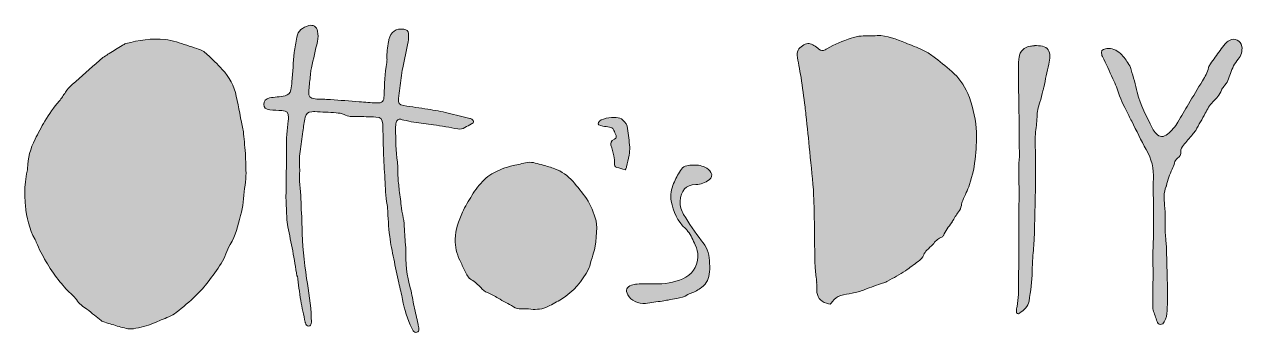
# Model space of a CAD drawing. Header units: inches. Extents: x -0.378 to 0.446, y -0.017 to 0.191.
import ezdxf

# ---------------------------------------------------------------- set-up
doc = ezdxf.new("R2010")
doc.units = ezdxf.units.IN
doc.header["$MEASUREMENT"] = 0
doc.layers.add('Layer 1', color=7, linetype='Continuous')

# ---------------------------------------------------------------- blocks, each defined once
blk = doc.blocks.new('block 2')
at = {"layer": 'Layer 1'}
h = blk.add_hatch(color=7, dxfattribs=at)
h.dxf.hatch_style = 2
edge = h.paths.add_edge_path()
edge.add_spline(control_points=[(-0.12352, 0.12702), (-0.12287, 0.12692), (-0.12224, 0.12664), (-0.12159, 0.1265), (-0.11932, 0.12603), (-0.11706, 0.12548), (-0.11477, 0.12514), (-0.11032, 0.12449), (-0.10585, 0.12405), (-0.10141, 0.12336), (-0.09589, 0.12251), (-0.0904, 0.1215), (-0.0849, 0.12056), (-0.0832, 0.12026), (-0.08162, 0.12046), (-0.08012, 0.12144), (-0.07873, 0.12235), (-0.07725, 0.12312), (-0.0758, 0.12393), (-0.07499, 0.12437), (-0.07393, 0.12481), (-0.07426, 0.12588), (-0.07446, 0.12652), (-0.07538, 0.12694), (-0.07601, 0.12742), (-0.07619, 0.12756), (-0.07648, 0.12756), (-0.07672, 0.12762), (-0.08165, 0.12884), (-0.08655, 0.13017), (-0.09151, 0.13126), (-0.09605, 0.13227), (-0.10064, 0.13312), (-0.10524, 0.13389), (-0.11066, 0.13479), (-0.11612, 0.13546), (-0.12154, 0.13637), (-0.12472, 0.1369), (-0.12543, 0.13798), (-0.12509, 0.14121), (-0.12484, 0.14353), (-0.12449, 0.14583), (-0.12417, 0.14815), (-0.12354, 0.15276), (-0.12305, 0.15741), (-0.12221, 0.16199), (-0.12112, 0.16789), (-0.11967, 0.17371), (-0.11854, 0.1796), (-0.11819, 0.18137), (-0.11817, 0.18325), (-0.11835, 0.18505), (-0.11854, 0.18699), (-0.11953, 0.18775), (-0.12147, 0.18805), (-0.12658, 0.18885), (-0.13047, 0.1862), (-0.13158, 0.18113), (-0.13169, 0.18065), (-0.13179, 0.18016), (-0.13185, 0.17966), (-0.13234, 0.17579), (-0.13329, 0.17196), (-0.13288, 0.168), (-0.1328, 0.16719), (-0.13295, 0.16634), (-0.13308, 0.16552), (-0.13424, 0.1581), (-0.13472, 0.15063), (-0.13484, 0.14314), (-0.1349, 0.13926), (-0.13614, 0.13792), (-0.13994, 0.13812), (-0.14385, 0.13832), (-0.14775, 0.13868), (-0.15166, 0.13897), (-0.15813, 0.13945), (-0.16461, 0.13996), (-0.17109, 0.14038), (-0.17458, 0.14061), (-0.17808, 0.14061), (-0.18157, 0.14085), (-0.18503, 0.14109), (-0.18607, 0.1424), (-0.18585, 0.14589), (-0.18581, 0.14664), (-0.18566, 0.14738), (-0.18559, 0.14812), (-0.18525, 0.15152), (-0.18495, 0.15492), (-0.18459, 0.15832), (-0.18446, 0.15956), (-0.18427, 0.1608), (-0.184, 0.16201), (-0.18267, 0.16794), (-0.18129, 0.17387), (-0.17994, 0.17979), (-0.17941, 0.1821), (-0.17934, 0.18442), (-0.17986, 0.18674), (-0.18052, 0.1897), (-0.18298, 0.19136), (-0.18584, 0.19047), (-0.18982, 0.18924), (-0.19317, 0.18719), (-0.19395, 0.18258), (-0.19453, 0.17914), (-0.19534, 0.17571), (-0.19567, 0.17224), (-0.19631, 0.16561), (-0.19665, 0.15896), (-0.19719, 0.15232), (-0.19733, 0.1505), (-0.19768, 0.14869), (-0.19803, 0.1469), (-0.19843, 0.14482), (-0.19972, 0.14347), (-0.20181, 0.14304), (-0.20359, 0.14267), (-0.20541, 0.14241), (-0.20722, 0.14216), (-0.20895, 0.14192), (-0.21071, 0.14187), (-0.21242, 0.14154), (-0.21488, 0.14108), (-0.21633, 0.13927), (-0.21626, 0.13702), (-0.21619, 0.1349), (-0.21502, 0.13376), (-0.21223, 0.13348), (-0.2095, 0.1332), (-0.20675, 0.13315), (-0.204, 0.13297), (-0.20064, 0.13275), (-0.19955, 0.13158), (-0.19958, 0.12827), (-0.19959, 0.12752), (-0.19959, 0.12676), (-0.19971, 0.12603), (-0.20067, 0.11993), (-0.20096, 0.1138), (-0.20093, 0.10762), (-0.20087, 0.09647), (-0.20115, 0.08531), (-0.20127, 0.07415), (-0.20129, 0.07307), (-0.20118, 0.07199), (-0.20113, 0.07091), (-0.20098, 0.06742), (-0.20088, 0.06393), (-0.20067, 0.06044), (-0.20054, 0.05838), (-0.20039, 0.05629), (-0.2, 0.05426), (-0.19895, 0.04879), (-0.19766, 0.04336), (-0.19665, 0.03788), (-0.19561, 0.03223), (-0.19478, 0.02654), (-0.19386, 0.02087), (-0.19375, 0.02088), (-0.19364, 0.0209), (-0.19353, 0.02091), (-0.19279, 0.01538), (-0.1922, 0.00983), (-0.19128, 0.00433), (-0.19045, -0.00058), (-0.18926, -0.00544), (-0.18823, -0.01032), (-0.18819, -0.01048), (-0.18815, -0.01064), (-0.1881, -0.0108), (-0.18771, -0.01192), (-0.18734, -0.0131), (-0.18585, -0.0131), (-0.18478, -0.01311), (-0.18417, -0.01211), (-0.18407, -0.01022), (-0.18402, -0.0094), (-0.1841, -0.00856), (-0.18412, -0.00773), (-0.18438, 0.00136), (-0.1859, 0.01033), (-0.18727, 0.01928), (-0.18902, 0.03075), (-0.19013, 0.04225), (-0.19034, 0.05384), (-0.19046, 0.06025), (-0.19103, 0.06665), (-0.1911, 0.07306), (-0.19118, 0.07953), (-0.19283, 0.08594), (-0.19189, 0.09245), (-0.19186, 0.09261), (-0.1919, 0.09278), (-0.19191, 0.09294), (-0.19214, 0.09702), (-0.19226, 0.10109), (-0.19165, 0.10516), (-0.19098, 0.10968), (-0.1905, 0.11424), (-0.18985, 0.11877), (-0.18939, 0.12199), (-0.18886, 0.1252), (-0.18821, 0.12838), (-0.18765, 0.13106), (-0.18645, 0.13198), (-0.18371, 0.1322), (-0.18304, 0.13225), (-0.18237, 0.13226), (-0.18171, 0.13222), (-0.17688, 0.13198), (-0.17205, 0.1318), (-0.16724, 0.13143), (-0.16543, 0.13129), (-0.16346, 0.13109), (-0.16191, 0.13026), (-0.15917, 0.12878), (-0.15635, 0.12883), (-0.15342, 0.12885), (-0.1491, 0.12887), (-0.14476, 0.12883), (-0.14044, 0.12859), (-0.13704, 0.12841), (-0.13583, 0.12697), (-0.13575, 0.12369), (-0.13559, 0.11746), (-0.13543, 0.11123), (-0.13526, 0.10499), (-0.13508, 0.09884), (-0.13476, 0.0927), (-0.13428, 0.08656), (-0.13383, 0.08075), (-0.13397, 0.0749), (-0.13276, 0.06916), (-0.13261, 0.06843), (-0.13266, 0.06767), (-0.1326, 0.06692), (-0.13211, 0.06052), (-0.13182, 0.05411), (-0.13106, 0.04775), (-0.13045, 0.04263), (-0.1293, 0.03758), (-0.12831, 0.03251), (-0.12725, 0.02712), (-0.12613, 0.02174), (-0.12497, 0.01637), (-0.12414, 0.01254), (-0.12295, 0.00878), (-0.12234, 0.00493), (-0.12127, -0.0019), (-0.11888, -0.00827), (-0.11611, -0.01453), (-0.11584, -0.01513), (-0.11549, -0.01571), (-0.11509, -0.01624), (-0.11451, -0.01704), (-0.1137, -0.01747), (-0.1127, -0.01719), (-0.11166, -0.0169), (-0.11127, -0.01603), (-0.11133, -0.01506), (-0.11141, -0.01391), (-0.11161, -0.01275), (-0.11186, -0.01162), (-0.11274, -0.00764), (-0.1137, -0.00368), (-0.11455, 0.00031), (-0.1154, 0.0043), (-0.11593, 0.00837), (-0.117, 0.01229), (-0.11939, 0.02104), (-0.12062, 0.02989), (-0.12012, 0.03897), (-0.12007, 0.04004), (-0.12024, 0.04113), (-0.12033, 0.0422), (-0.12052, 0.04444), (-0.12078, 0.04668), (-0.12092, 0.04892), (-0.12124, 0.05398), (-0.12119, 0.05908), (-0.12269, 0.06402), (-0.12298, 0.06496), (-0.12293, 0.066), (-0.12305, 0.06699), (-0.12355, 0.07095), (-0.12409, 0.07491), (-0.12454, 0.07888), (-0.12492, 0.08218), (-0.1253, 0.08549), (-0.12551, 0.08881), (-0.12572, 0.09188), (-0.12541, 0.09501), (-0.12586, 0.09804), (-0.12699, 0.10565), (-0.12701, 0.11331), (-0.12706, 0.12097), (-0.12707, 0.12229), (-0.12695, 0.12364), (-0.12666, 0.12493), (-0.12629, 0.12662), (-0.12522, 0.12726), (-0.12352, 0.12702)], knot_values=[0, 0, 0, 0, 1, 1, 1, 2, 2, 2, 3, 3, 3, 4, 4, 4, 5, 5, 5, 6, 6, 6, 7, 7, 7, 8, 8, 8, 9, 9, 9, 10, 10, 10, 11, 11, 11, 12, 12, 12, 13, 13, 13, 14, 14, 14, 15, 15, 15, 16, 16, 16, 17, 17, 17, 18, 18, 18, 19, 19, 19, 20, 20, 20, 21, 21, 21, 22, 22, 22, 23, 23, 23, 24, 24, 24, 25, 25, 25, 26, 26, 26, 27, 27, 27, 28, 28, 28, 29, 29, 29, 30, 30, 30, 31, 31, 31, 32, 32, 32, 33, 33, 33, 34, 34, 34, 35, 35, 35, 36, 36, 36, 37, 37, 37, 38, 38, 38, 39, 39, 39, 40, 40, 40, 41, 41, 41, 42, 42, 42, 43, 43, 43, 44, 44, 44, 45, 45, 45, 46, 46, 46, 47, 47, 47, 48, 48, 48, 49, 49, 49, 50, 50, 50, 51, 51, 51, 52, 52, 52, 53, 53, 53, 54, 54, 54, 55, 55, 55, 56, 56, 56, 57, 57, 57, 58, 58, 58, 59, 59, 59, 60, 60, 60, 61, 61, 61, 62, 62, 62, 63, 63, 63, 64, 64, 64, 65, 65, 65, 66, 66, 66, 67, 67, 67, 68, 68, 68, 69, 69, 69, 70, 70, 70, 71, 71, 71, 72, 72, 72, 73, 73, 73, 74, 74, 74, 75, 75, 75, 76, 76, 76, 77, 77, 77, 78, 78, 78, 79, 79, 79, 80, 80, 80, 81, 81, 81, 82, 82, 82, 83, 83, 83, 84, 84, 84, 85, 85, 85, 86, 86, 86, 87, 87, 87, 88, 88, 88, 89, 89, 89, 90, 90, 90, 91, 91, 91, 92, 92, 92, 93, 93, 93, 94, 94, 94, 95, 95, 95, 96, 96, 96, 97, 97, 97, 98, 98, 98, 99, 99, 99, 100, 100, 100, 101, 101, 101, 101], degree=3, periodic=1)
h = blk.add_hatch(color=7, dxfattribs=at)
h.dxf.hatch_style = 2
edge = h.paths.add_edge_path()
edge.add_spline(control_points=[(-0.23008, 0.11854), (-0.23185, 0.12744), (-0.23329, 0.13505), (-0.23488, 0.14264), (-0.23631, 0.14955), (-0.23958, 0.15563), (-0.24436, 0.16088), (-0.24757, 0.1644), (-0.25111, 0.16766), (-0.25453, 0.171), (-0.25648, 0.1729), (-0.25884, 0.17414), (-0.26149, 0.17497), (-0.26613, 0.17641), (-0.27071, 0.17805), (-0.27538, 0.17943), (-0.27789, 0.18017), (-0.28049, 0.18073), (-0.2831, 0.18106), (-0.2921, 0.18217), (-0.30086, 0.18062), (-0.30953, 0.17834), (-0.31044, 0.1781), (-0.31129, 0.17758), (-0.3121, 0.17709), (-0.31504, 0.1753), (-0.31798, 0.17353), (-0.32085, 0.17165), (-0.32311, 0.17017), (-0.32543, 0.1687), (-0.32746, 0.16695), (-0.33366, 0.1616), (-0.33969, 0.15609), (-0.34586, 0.15072), (-0.34768, 0.14913), (-0.34923, 0.14741), (-0.3505, 0.14538), (-0.35178, 0.14331), (-0.35306, 0.14119), (-0.3547, 0.1394), (-0.35854, 0.13523), (-0.36145, 0.13046), (-0.36442, 0.12575), (-0.36689, 0.12184), (-0.36886, 0.11763), (-0.371, 0.11353), (-0.37425, 0.10732), (-0.37592, 0.10073), (-0.37619, 0.0938), (-0.37624, 0.09257), (-0.37655, 0.09134), (-0.37673, 0.09011), (-0.3771, 0.08766), (-0.37758, 0.08522), (-0.37782, 0.08275), (-0.37828, 0.07802), (-0.37796, 0.07332), (-0.37752, 0.0686), (-0.37675, 0.06055), (-0.37503, 0.05284), (-0.37106, 0.04569), (-0.37041, 0.04454), (-0.37, 0.04327), (-0.36947, 0.04206), (-0.36554, 0.03303), (-0.36041, 0.02471), (-0.3542, 0.01698), (-0.35159, 0.01373), (-0.34882, 0.01067), (-0.3457, 0.00788), (-0.34471, 0.007), (-0.34384, 0.00596), (-0.34308, 0.00488), (-0.34118, 0.00222), (-0.33866, 0.00025), (-0.33596, -0.00159), (-0.33415, -0.00283), (-0.33251, -0.00432), (-0.3308, -0.0057), (-0.32933, -0.0069), (-0.32793, -0.00816), (-0.3264, -0.00928), (-0.32566, -0.00983), (-0.32474, -0.01021), (-0.32384, -0.01048), (-0.32063, -0.01147), (-0.31741, -0.0124), (-0.31419, -0.01332), (-0.31103, -0.01422), (-0.30784, -0.01528), (-0.30452, -0.0148), (-0.29983, -0.01412), (-0.29523, -0.01298), (-0.29086, -0.01106), (-0.28742, -0.00955), (-0.28391, -0.00819), (-0.28047, -0.00665), (-0.27873, -0.00588), (-0.2769, -0.00511), (-0.27546, -0.00393), (-0.27092, -0.00019), (-0.2664, 0.00358), (-0.26216, 0.00763), (-0.25914, 0.01052), (-0.25642, 0.01375), (-0.25386, 0.01703), (-0.25076, 0.02101), (-0.24786, 0.02514), (-0.24509, 0.02934), (-0.24376, 0.03135), (-0.24286, 0.03364), (-0.24185, 0.03584), (-0.24088, 0.03796), (-0.24031, 0.0403), (-0.23907, 0.04226), (-0.23526, 0.04831), (-0.23369, 0.05508), (-0.23195, 0.06177), (-0.23039, 0.0678), (-0.2298, 0.074), (-0.2292, 0.08019), (-0.22892, 0.08305), (-0.22832, 0.0859), (-0.2283, 0.08875), (-0.22826, 0.09379), (-0.22842, 0.09884), (-0.22874, 0.10386), (-0.22908, 0.1092), (-0.22971, 0.11451), (-0.23008, 0.11854)], knot_values=[0, 0, 0, 0, 1, 1, 1, 2, 2, 2, 3, 3, 3, 4, 4, 4, 5, 5, 5, 6, 6, 6, 7, 7, 7, 8, 8, 8, 9, 9, 9, 10, 10, 10, 11, 11, 11, 12, 12, 12, 13, 13, 13, 14, 14, 14, 15, 15, 15, 16, 16, 16, 17, 17, 17, 18, 18, 18, 19, 19, 19, 20, 20, 20, 21, 21, 21, 22, 22, 22, 23, 23, 23, 24, 24, 24, 25, 25, 25, 26, 26, 26, 27, 27, 27, 28, 28, 28, 29, 29, 29, 30, 30, 30, 31, 31, 31, 32, 32, 32, 33, 33, 33, 34, 34, 34, 35, 35, 35, 36, 36, 36, 37, 37, 37, 38, 38, 38, 39, 39, 39, 40, 40, 40, 41, 41, 41, 42, 42, 42, 43, 43, 43, 43], degree=3, periodic=1)
h = blk.add_hatch(color=7, dxfattribs=at)
h.dxf.hatch_style = 2
edge = h.paths.add_edge_path()
edge.add_spline(control_points=[(0.26008, 0.1446), (0.25765, 0.15041), (0.25402, 0.15534), (0.24934, 0.15944), (0.24524, 0.16304), (0.24096, 0.16646), (0.23661, 0.16976), (0.2345, 0.17138), (0.23215, 0.17277), (0.22973, 0.17389), (0.22589, 0.17568), (0.22192, 0.17722), (0.21797, 0.17878), (0.21176, 0.18122), (0.20566, 0.18404), (0.19873, 0.18372), (0.19517, 0.18355), (0.1916, 0.1837), (0.18806, 0.18342), (0.18575, 0.18324), (0.18338, 0.18282), (0.18121, 0.18203), (0.1756, 0.17997), (0.16987, 0.17815), (0.16485, 0.17475), (0.16449, 0.17451), (0.16408, 0.17435), (0.1637, 0.17414), (0.16215, 0.17328), (0.16075, 0.17342), (0.15939, 0.17459), (0.15834, 0.1755), (0.15723, 0.17634), (0.15607, 0.1771), (0.15388, 0.17852), (0.15159, 0.17895), (0.14922, 0.17748), (0.1466, 0.17587), (0.14438, 0.17396), (0.14477, 0.17047), (0.14504, 0.16815), (0.14541, 0.16583), (0.14581, 0.16353), (0.14628, 0.16079), (0.14692, 0.15809), (0.14732, 0.15535), (0.14827, 0.14874), (0.14913, 0.14211), (0.15001, 0.13549), (0.15025, 0.13369), (0.15048, 0.13188), (0.15067, 0.13007), (0.15152, 0.1217), (0.15239, 0.11333), (0.15319, 0.10496), (0.15413, 0.09521), (0.15541, 0.08546), (0.15583, 0.07568), (0.15643, 0.06156), (0.15639, 0.04741), (0.15665, 0.03327), (0.15669, 0.03085), (0.15676, 0.02842), (0.15696, 0.026), (0.15721, 0.02281), (0.1576, 0.01962), (0.15793, 0.01643), (0.1579, 0.01643), (0.15786, 0.01642), (0.15782, 0.01642), (0.1579, 0.01477), (0.15807, 0.01312), (0.15802, 0.01148), (0.15789, 0.00675), (0.16004, 0.00384), (0.16456, 0.00241), (0.16691, 0.00167), (0.16722, 0.00148), (0.16862, 0.00362), (0.16999, 0.0057), (0.17181, 0.00702), (0.17419, 0.00759), (0.17672, 0.00819), (0.17925, 0.00884), (0.18182, 0.00922), (0.18468, 0.00964), (0.18736, 0.01051), (0.19004, 0.01156), (0.1944, 0.01328), (0.19883, 0.01478), (0.20323, 0.01638), (0.20412, 0.0167), (0.20508, 0.01693), (0.2059, 0.01739), (0.20996, 0.0197), (0.21408, 0.02195), (0.21802, 0.02447), (0.221, 0.02638), (0.22367, 0.02878), (0.22661, 0.03076), (0.22834, 0.03193), (0.22959, 0.03324), (0.23031, 0.03525), (0.23072, 0.0364), (0.23167, 0.0374), (0.23252, 0.03833), (0.2338, 0.03972), (0.23528, 0.04093), (0.23653, 0.04234), (0.23813, 0.04415), (0.23949, 0.04619), (0.24201, 0.04694), (0.24263, 0.04712), (0.24336, 0.04764), (0.24361, 0.04819), (0.24506, 0.05146), (0.24716, 0.0543), (0.24937, 0.05707), (0.24952, 0.05726), (0.24953, 0.05756), (0.24967, 0.05778), (0.25104, 0.05998), (0.25232, 0.06224), (0.25384, 0.06433), (0.25484, 0.0657), (0.25558, 0.06708), (0.25585, 0.06876), (0.25603, 0.06986), (0.25633, 0.07097), (0.25675, 0.072), (0.25824, 0.0756), (0.26002, 0.07909), (0.26129, 0.08277), (0.26348, 0.0891), (0.2648, 0.09563), (0.26533, 0.10233), (0.26583, 0.10854), (0.26651, 0.11465), (0.26591, 0.12098), (0.26512, 0.12922), (0.26325, 0.13702), (0.26008, 0.1446)], knot_values=[0, 0, 0, 0, 1, 1, 1, 2, 2, 2, 3, 3, 3, 4, 4, 4, 5, 5, 5, 6, 6, 6, 7, 7, 7, 8, 8, 8, 9, 9, 9, 10, 10, 10, 11, 11, 11, 12, 12, 12, 13, 13, 13, 14, 14, 14, 15, 15, 15, 16, 16, 16, 17, 17, 17, 18, 18, 18, 19, 19, 19, 20, 20, 20, 21, 21, 21, 22, 22, 22, 23, 23, 23, 24, 24, 24, 25, 25, 25, 26, 26, 26, 27, 27, 27, 28, 28, 28, 29, 29, 29, 30, 30, 30, 31, 31, 31, 32, 32, 32, 33, 33, 33, 34, 34, 34, 35, 35, 35, 36, 36, 36, 37, 37, 37, 38, 38, 38, 39, 39, 39, 40, 40, 40, 41, 41, 41, 42, 42, 42, 43, 43, 43, 44, 44, 44, 45, 45, 45, 46, 46, 46, 47, 47, 47, 47], degree=3, periodic=1)
h = blk.add_hatch(color=7, dxfattribs=at)
h.dxf.hatch_style = 2
edge = h.paths.add_edge_path()
edge.add_spline(control_points=[(0.44559, 0.17646), (0.4449, 0.18048), (0.4408, 0.18244), (0.43723, 0.18046), (0.43619, 0.17988), (0.43522, 0.17907), (0.43442, 0.17818), (0.43315, 0.17677), (0.43201, 0.17522), (0.43089, 0.17369), (0.42868, 0.17068), (0.42651, 0.16766), (0.42438, 0.1646), (0.42384, 0.16384), (0.42334, 0.16297), (0.42312, 0.16207), (0.42231, 0.15882), (0.42075, 0.15594), (0.41902, 0.15312), (0.41581, 0.14786), (0.41263, 0.14258), (0.40948, 0.13729), (0.40709, 0.13327), (0.40477, 0.1292), (0.40241, 0.12515), (0.40056, 0.12196), (0.39817, 0.11922), (0.39529, 0.11693), (0.39262, 0.1148), (0.39003, 0.11491), (0.38762, 0.11733), (0.3866, 0.11835), (0.38573, 0.11962), (0.38511, 0.12092), (0.38133, 0.1289), (0.37691, 0.13661), (0.37486, 0.14533), (0.37365, 0.15048), (0.37214, 0.15555), (0.37074, 0.16065), (0.37049, 0.16156), (0.3703, 0.16257), (0.36979, 0.16332), (0.36808, 0.16583), (0.36647, 0.16847), (0.3644, 0.17065), (0.36192, 0.17326), (0.35875, 0.17491), (0.35547, 0.17508), (0.35447, 0.17498), (0.35394, 0.17496), (0.35343, 0.17487), (0.35104, 0.17444), (0.35017, 0.1731), (0.35078, 0.17078), (0.35089, 0.17036), (0.35104, 0.16995), (0.35122, 0.16956), (0.35361, 0.16455), (0.35604, 0.15955), (0.3584, 0.15453), (0.35925, 0.15273), (0.3601, 0.15091), (0.36071, 0.14902), (0.36248, 0.14356), (0.36455, 0.13824), (0.36736, 0.13321), (0.36871, 0.13079), (0.36981, 0.12823), (0.37106, 0.12575), (0.37432, 0.11933), (0.37737, 0.11279), (0.38092, 0.10653), (0.38451, 0.1002), (0.38617, 0.09357), (0.38578, 0.08635), (0.38567, 0.08436), (0.38565, 0.08236), (0.38567, 0.08037), (0.38573, 0.0703), (0.38589, 0.06024), (0.38586, 0.05017), (0.38584, 0.04471), (0.38544, 0.03926), (0.38532, 0.0338), (0.38526, 0.0312), (0.38552, 0.0286), (0.38552, 0.026), (0.3855, 0.01698), (0.38543, 0.00796), (0.3854, -0.00105), (0.38539, -0.0014), (0.38543, -0.00176), (0.38554, -0.00208), (0.38644, -0.00471), (0.38733, -0.00734), (0.38829, -0.00994), (0.38866, -0.01092), (0.38922, -0.01187), (0.39045, -0.01194), (0.39177, -0.01201), (0.3925, -0.01112), (0.39304, -0.01009), (0.39429, -0.00776), (0.39509, -0.00528), (0.39514, -0.00263), (0.39525, 0.00326), (0.39551, 0.00916), (0.39527, 0.01505), (0.39481, 0.02639), (0.39506, 0.03778), (0.39386, 0.04909), (0.39379, 0.04969), (0.39383, 0.05031), (0.39382, 0.05092), (0.3937, 0.0569), (0.39393, 0.06292), (0.39337, 0.06886), (0.39296, 0.07324), (0.39249, 0.07745), (0.39444, 0.08156), (0.39451, 0.08172), (0.39451, 0.0819), (0.39455, 0.08207), (0.39543, 0.08598), (0.39665, 0.08975), (0.39853, 0.09332), (0.39921, 0.09461), (0.39967, 0.09604), (0.40006, 0.09745), (0.40042, 0.09875), (0.40096, 0.09986), (0.40209, 0.10066), (0.40361, 0.10174), (0.40441, 0.10323), (0.40434, 0.10511), (0.40427, 0.10688), (0.40502, 0.10831), (0.40612, 0.1096), (0.40813, 0.11196), (0.41019, 0.11429), (0.4122, 0.11666), (0.41298, 0.11758), (0.4138, 0.11851), (0.4144, 0.11956), (0.41659, 0.1234), (0.41875, 0.12725), (0.42081, 0.13116), (0.42228, 0.13394), (0.42381, 0.13667), (0.42607, 0.13886), (0.42847, 0.14117), (0.43062, 0.1436), (0.43182, 0.14679), (0.43214, 0.14766), (0.43275, 0.14847), (0.43338, 0.14917), (0.4357, 0.15176), (0.43692, 0.1549), (0.43798, 0.15813), (0.43912, 0.16162), (0.44074, 0.16482), (0.44307, 0.16772), (0.44508, 0.17022), (0.44615, 0.17318), (0.44559, 0.17646)], knot_values=[0, 0, 0, 0, 1, 1, 1, 2, 2, 2, 3, 3, 3, 4, 4, 4, 5, 5, 5, 6, 6, 6, 7, 7, 7, 8, 8, 8, 9, 9, 9, 10, 10, 10, 11, 11, 11, 12, 12, 12, 13, 13, 13, 14, 14, 14, 15, 15, 15, 16, 16, 16, 17, 17, 17, 18, 18, 18, 19, 19, 19, 20, 20, 20, 21, 21, 21, 22, 22, 22, 23, 23, 23, 24, 24, 24, 25, 25, 25, 26, 26, 26, 27, 27, 27, 28, 28, 28, 29, 29, 29, 30, 30, 30, 31, 31, 31, 32, 32, 32, 33, 33, 33, 34, 34, 34, 35, 35, 35, 36, 36, 36, 37, 37, 37, 38, 38, 38, 39, 39, 39, 40, 40, 40, 41, 41, 41, 42, 42, 42, 43, 43, 43, 44, 44, 44, 45, 45, 45, 46, 46, 46, 47, 47, 47, 48, 48, 48, 49, 49, 49, 50, 50, 50, 51, 51, 51, 52, 52, 52, 53, 53, 53, 54, 54, 54, 55, 55, 55, 55], degree=3, periodic=1)
h = blk.add_hatch(color=7, dxfattribs=at)
h.dxf.hatch_style = 2
edge = h.paths.add_edge_path()
edge.add_spline(control_points=[(0.31077, 0.17652), (0.30903, 0.17693), (0.30718, 0.1769), (0.30538, 0.17707), (0.30537, 0.177), (0.30536, 0.17693), (0.30536, 0.17686), (0.30441, 0.17676), (0.30346, 0.17669), (0.30251, 0.17656), (0.29818, 0.176), (0.2955, 0.17336), (0.29484, 0.16899), (0.29467, 0.16779), (0.29448, 0.16658), (0.29448, 0.16537), (0.29449, 0.15792), (0.29453, 0.15046), (0.2946, 0.14301), (0.29465, 0.13789), (0.29481, 0.13278), (0.29485, 0.12766), (0.29491, 0.12159), (0.29488, 0.11552), (0.29492, 0.10945), (0.29494, 0.10694), (0.29528, 0.10441), (0.29507, 0.10192), (0.29455, 0.09577), (0.29467, 0.08962), (0.2948, 0.08346), (0.29493, 0.07731), (0.2948, 0.07116), (0.29477, 0.065), (0.29474, 0.05954), (0.29467, 0.05408), (0.29466, 0.04862), (0.29465, 0.04298), (0.2947, 0.03735), (0.29468, 0.03172), (0.29466, 0.02661), (0.29446, 0.02149), (0.29456, 0.01638), (0.29467, 0.01099), (0.29451, 0.00565), (0.29351, 0.00035), (0.2933, -0.00076), (0.29303, -0.00188), (0.29304, -0.00299), (0.29304, -0.00454), (0.29404, -0.00515), (0.29524, -0.00426), (0.29809, -0.00213), (0.30092, 0.00007), (0.3016, 0.00394), (0.30277, 0.01061), (0.30364, 0.01731), (0.30373, 0.0241), (0.30378, 0.02713), (0.30394, 0.03016), (0.30415, 0.03319), (0.30444, 0.0376), (0.30497, 0.042), (0.30513, 0.04642), (0.30543, 0.05473), (0.30554, 0.06305), (0.30574, 0.07137), (0.3058, 0.07414), (0.30591, 0.07692), (0.30591, 0.07969), (0.30592, 0.0894), (0.30588, 0.09911), (0.30586, 0.10882), (0.30586, 0.11158), (0.30575, 0.11436), (0.30594, 0.11712), (0.3062, 0.12092), (0.30703, 0.1247), (0.307, 0.12849), (0.30698, 0.13208), (0.30793, 0.13532), (0.30895, 0.13864), (0.30974, 0.14119), (0.31037, 0.1438), (0.31104, 0.14639), (0.31124, 0.14715), (0.31136, 0.14792), (0.31153, 0.14868), (0.3127, 0.15392), (0.31392, 0.15916), (0.31503, 0.16441), (0.3154, 0.16619), (0.31566, 0.16801), (0.31575, 0.16982), (0.3159, 0.17317), (0.31403, 0.17575), (0.31077, 0.17652)], knot_values=[0, 0, 0, 0, 1, 1, 1, 2, 2, 2, 3, 3, 3, 4, 4, 4, 5, 5, 5, 6, 6, 6, 7, 7, 7, 8, 8, 8, 9, 9, 9, 10, 10, 10, 11, 11, 11, 12, 12, 12, 13, 13, 13, 14, 14, 14, 15, 15, 15, 16, 16, 16, 17, 17, 17, 18, 18, 18, 19, 19, 19, 20, 20, 20, 21, 21, 21, 22, 22, 22, 23, 23, 23, 24, 24, 24, 25, 25, 25, 26, 26, 26, 27, 27, 27, 28, 28, 28, 29, 29, 29, 30, 30, 30, 31, 31, 31, 32, 32, 32, 32], degree=3, periodic=1)
h = blk.add_hatch(color=7, dxfattribs=at)
h.dxf.hatch_style = 2
edge = h.paths.add_edge_path()
edge.add_spline(control_points=[(0.03092, 0.10264), (0.03123, 0.10453), (0.03149, 0.10643), (0.03135, 0.10827), (0.03104, 0.11249), (0.03056, 0.11669), (0.02995, 0.12088), (0.02964, 0.12297), (0.02861, 0.12495), (0.02658, 0.12671), (0.02466, 0.12838), (0.02031, 0.12879), (0.01553, 0.12774), (0.01271, 0.12712), (0.01069, 0.1262), (0.01014, 0.12492), (0.0096, 0.12364), (0.01079, 0.12282), (0.01324, 0.12241), (0.01467, 0.12217), (0.01616, 0.12198), (0.01763, 0.12177), (0.01911, 0.12156), (0.01988, 0.12108), (0.02018, 0.12043), (0.02071, 0.11927), (0.02132, 0.11813), (0.02179, 0.11696), (0.02205, 0.11633), (0.02225, 0.11568), (0.02218, 0.11502), (0.02214, 0.1146), (0.02184, 0.11404), (0.02117, 0.11369), (0.01834, 0.11226), (0.01836, 0.11086), (0.01868, 0.10949), (0.01926, 0.10704), (0.02022, 0.10465), (0.02073, 0.10219), (0.0211, 0.10042), (0.021, 0.09859), (0.02108, 0.09678), (0.02113, 0.09589), (0.02113, 0.09497), (0.0227, 0.09445), (0.02427, 0.09393), (0.02605, 0.09351), (0.02837, 0.09287), (0.02875, 0.09369), (0.02917, 0.09431), (0.02931, 0.09491), (0.0299, 0.09749), (0.0305, 0.10008), (0.03092, 0.10264)], knot_values=[0, 0, 0, 0, 1, 1, 1, 2, 2, 2, 3, 3, 3, 4, 4, 4, 5, 5, 5, 6, 6, 6, 7, 7, 7, 8, 8, 8, 9, 9, 9, 10, 10, 10, 11, 11, 11, 12, 12, 12, 13, 13, 13, 14, 14, 14, 15, 15, 15, 16, 16, 16, 17, 17, 17, 18, 18, 18, 18], degree=3, periodic=1)
h = blk.add_hatch(color=7, dxfattribs=at)
h.dxf.hatch_style = 2
edge = h.paths.add_edge_path()
edge.add_spline(control_points=[(0.00865, 0.05832), (0.0069, 0.06354), (0.0054, 0.06888), (0.00206, 0.07338), (-0.00092, 0.07737), (-0.00388, 0.08142), (-0.00723, 0.08508), (-0.01061, 0.08876), (-0.01454, 0.0919), (-0.0194, 0.09353), (-0.02201, 0.09441), (-0.02463, 0.09529), (-0.02728, 0.09599), (-0.03075, 0.09691), (-0.03417, 0.09831), (-0.03795, 0.09783), (-0.04113, 0.09712), (-0.0443, 0.09637), (-0.04749, 0.0957), (-0.0526, 0.09463), (-0.05734, 0.09261), (-0.06187, 0.09012), (-0.06379, 0.08907), (-0.06552, 0.08755), (-0.0671, 0.086), (-0.0703, 0.08287), (-0.07311, 0.07938), (-0.07538, 0.07549), (-0.07758, 0.0717), (-0.08011, 0.06804), (-0.08181, 0.06404), (-0.08429, 0.05823), (-0.08673, 0.05242), (-0.08674, 0.04579), (-0.08675, 0.04072), (-0.08585, 0.0361), (-0.08362, 0.03162), (-0.08244, 0.02924), (-0.08134, 0.02682), (-0.08025, 0.02439), (-0.07918, 0.022), (-0.07795, 0.01963), (-0.07564, 0.01833), (-0.07317, 0.01694), (-0.07133, 0.01499), (-0.0694, 0.01302), (-0.0681, 0.0117), (-0.06663, 0.0103), (-0.06496, 0.00965), (-0.06237, 0.00864), (-0.06003, 0.00729), (-0.05766, 0.00588), (-0.05427, 0.00385), (-0.05073, 0.00209), (-0.04733, 0.00007), (-0.04563, -0.00094), (-0.04391, -0.00137), (-0.04195, -0.00132), (-0.03981, -0.00126), (-0.03764, -0.00128), (-0.03552, -0.00155), (-0.03146, -0.00208), (-0.0276, -0.0015), (-0.02396, 0.00026), (-0.0208, 0.0018), (-0.01767, 0.00346), (-0.01468, 0.0053), (-0.00663, 0.01027), (-0.00082, 0.0173), (0.0035, 0.02562), (0.00416, 0.0269), (0.00446, 0.02837), (0.00489, 0.02976), (0.00559, 0.03205), (0.00613, 0.0344), (0.00697, 0.03665), (0.00846, 0.04063), (0.00962, 0.05392), (0.00871, 0.05807), (0.00869, 0.05816), (0.00868, 0.05824), (0.00865, 0.05832)], knot_values=[0, 0, 0, 0, 1, 1, 1, 2, 2, 2, 3, 3, 3, 4, 4, 4, 5, 5, 5, 6, 6, 6, 7, 7, 7, 8, 8, 8, 9, 9, 9, 10, 10, 10, 11, 11, 11, 12, 12, 12, 13, 13, 13, 14, 14, 14, 15, 15, 15, 16, 16, 16, 17, 17, 17, 18, 18, 18, 19, 19, 19, 20, 20, 20, 21, 21, 21, 22, 22, 22, 23, 23, 23, 24, 24, 24, 25, 25, 25, 26, 26, 26, 27, 27, 27, 27], degree=3, periodic=1)
h = blk.add_hatch(color=7, dxfattribs=at)
h.dxf.hatch_style = 2
edge = h.paths.add_edge_path()
edge.add_spline(control_points=[(0.08231, 0.09457), (0.07946, 0.09595), (0.07644, 0.09623), (0.07322, 0.09591), (0.07016, 0.09606), (0.06731, 0.0953), (0.06563, 0.09237), (0.06399, 0.0895), (0.06234, 0.08659), (0.06109, 0.08354), (0.05955, 0.07976), (0.05863, 0.07578), (0.05949, 0.07163), (0.06095, 0.06452), (0.06357, 0.05801), (0.06912, 0.05301), (0.06973, 0.05246), (0.07022, 0.05177), (0.07075, 0.05113), (0.07301, 0.04841), (0.07418, 0.0451), (0.07576, 0.04201), (0.07709, 0.03942), (0.0775, 0.03685), (0.07742, 0.03392), (0.07723, 0.02663), (0.07342, 0.02175), (0.06722, 0.01903), (0.0613, 0.01643), (0.05488, 0.01533), (0.0483, 0.01551), (0.04433, 0.01563), (0.04035, 0.01556), (0.03638, 0.01544), (0.03508, 0.0154), (0.03373, 0.0151), (0.0325, 0.01465), (0.02924, 0.01343), (0.02846, 0.01125), (0.03003, 0.00815), (0.03195, 0.00433), (0.03738, 0.00173), (0.04207, 0.00238), (0.04584, 0.0029), (0.04962, 0.00339), (0.05339, 0.00393), (0.0547, 0.00412), (0.056, 0.00439), (0.0573, 0.00464), (0.05925, 0.00502), (0.06118, 0.00548), (0.06315, 0.00577), (0.0658, 0.00616), (0.06835, 0.00675), (0.07062, 0.00828), (0.0713, 0.00873), (0.07208, 0.00907), (0.07287, 0.0093), (0.07554, 0.01009), (0.07783, 0.01152), (0.08006, 0.01315), (0.08363, 0.01577), (0.08501, 0.01952), (0.08544, 0.02365), (0.08571, 0.02618), (0.08549, 0.02878), (0.08535, 0.03134), (0.08507, 0.03639), (0.0832, 0.04098), (0.08004, 0.04477), (0.07538, 0.05034), (0.07163, 0.05647), (0.06788, 0.06263), (0.06625, 0.06531), (0.06532, 0.0683), (0.06551, 0.07139), (0.06597, 0.07877), (0.06918, 0.08279), (0.07616, 0.08281), (0.07962, 0.08282), (0.08238, 0.08415), (0.08503, 0.08614), (0.08693, 0.08758), (0.08739, 0.08888), (0.08632, 0.09099), (0.08545, 0.09269), (0.08399, 0.09375), (0.08231, 0.09457)], knot_values=[0, 0, 0, 0, 1, 1, 1, 2, 2, 2, 3, 3, 3, 4, 4, 4, 5, 5, 5, 6, 6, 6, 7, 7, 7, 8, 8, 8, 9, 9, 9, 10, 10, 10, 11, 11, 11, 12, 12, 12, 13, 13, 13, 14, 14, 14, 15, 15, 15, 16, 16, 16, 17, 17, 17, 18, 18, 18, 19, 19, 19, 20, 20, 20, 21, 21, 21, 22, 22, 22, 23, 23, 23, 24, 24, 24, 25, 25, 25, 26, 26, 26, 27, 27, 27, 28, 28, 28, 29, 29, 29, 29], degree=3, periodic=1)
at = {"layer": 'Layer 1', "lineweight": 0}
for points, knots in [([(-0.12352, 0.12702), (-0.12287, 0.12692), (-0.12224, 0.12664), (-0.12159, 0.1265), (-0.11932, 0.12603), (-0.11706, 0.12548), (-0.11477, 0.12514), (-0.11032, 0.12449), (-0.10585, 0.12405), (-0.10141, 0.12336), (-0.09589, 0.12251), (-0.0904, 0.1215), (-0.0849, 0.12056), (-0.0832, 0.12026), (-0.08162, 0.12046), (-0.08012, 0.12144), (-0.07873, 0.12235), (-0.07725, 0.12312), (-0.0758, 0.12393), (-0.07499, 0.12437), (-0.07393, 0.12481), (-0.07426, 0.12588), (-0.07446, 0.12652), (-0.07538, 0.12694), (-0.07601, 0.12742), (-0.07619, 0.12756), (-0.07648, 0.12756), (-0.07672, 0.12762), (-0.08165, 0.12884), (-0.08655, 0.13017), (-0.09151, 0.13126), (-0.09605, 0.13227), (-0.10064, 0.13312), (-0.10524, 0.13389), (-0.11066, 0.13479), (-0.11612, 0.13546), (-0.12154, 0.13637), (-0.12472, 0.1369), (-0.12543, 0.13798), (-0.12509, 0.14121), (-0.12484, 0.14353), (-0.12449, 0.14583), (-0.12417, 0.14815), (-0.12354, 0.15276), (-0.12305, 0.15741), (-0.12221, 0.16199), (-0.12112, 0.16789), (-0.11967, 0.17371), (-0.11854, 0.1796), (-0.11819, 0.18137), (-0.11817, 0.18325), (-0.11835, 0.18505), (-0.11854, 0.18699), (-0.11953, 0.18775), (-0.12147, 0.18805), (-0.12658, 0.18885), (-0.13047, 0.1862), (-0.13158, 0.18113), (-0.13169, 0.18065), (-0.13179, 0.18016), (-0.13185, 0.17966), (-0.13234, 0.17579), (-0.13329, 0.17196), (-0.13288, 0.168), (-0.1328, 0.16719), (-0.13295, 0.16634), (-0.13308, 0.16552), (-0.13424, 0.1581), (-0.13472, 0.15063), (-0.13484, 0.14314), (-0.1349, 0.13926), (-0.13614, 0.13792), (-0.13994, 0.13812), (-0.14385, 0.13832), (-0.14775, 0.13868), (-0.15166, 0.13897), (-0.15813, 0.13945), (-0.16461, 0.13996), (-0.17109, 0.14038), (-0.17458, 0.14061), (-0.17808, 0.14061), (-0.18157, 0.14085), (-0.18503, 0.14109), (-0.18607, 0.1424), (-0.18585, 0.14589), (-0.18581, 0.14664), (-0.18566, 0.14738), (-0.18559, 0.14812), (-0.18525, 0.15152), (-0.18495, 0.15492), (-0.18459, 0.15832), (-0.18446, 0.15956), (-0.18427, 0.1608), (-0.184, 0.16201), (-0.18267, 0.16794), (-0.18129, 0.17387), (-0.17994, 0.17979), (-0.17941, 0.1821), (-0.17934, 0.18442), (-0.17986, 0.18674), (-0.18052, 0.1897), (-0.18298, 0.19136), (-0.18584, 0.19047), (-0.18982, 0.18924), (-0.19317, 0.18719), (-0.19395, 0.18258), (-0.19453, 0.17914), (-0.19534, 0.17571), (-0.19567, 0.17224), (-0.19631, 0.16561), (-0.19665, 0.15896), (-0.19719, 0.15232), (-0.19733, 0.1505), (-0.19768, 0.14869), (-0.19803, 0.1469), (-0.19843, 0.14482), (-0.19972, 0.14347), (-0.20181, 0.14304), (-0.20359, 0.14267), (-0.20541, 0.14241), (-0.20722, 0.14216), (-0.20895, 0.14192), (-0.21071, 0.14187), (-0.21242, 0.14154), (-0.21488, 0.14108), (-0.21633, 0.13927), (-0.21626, 0.13702), (-0.21619, 0.1349), (-0.21502, 0.13376), (-0.21223, 0.13348), (-0.2095, 0.1332), (-0.20675, 0.13315), (-0.204, 0.13297), (-0.20064, 0.13275), (-0.19955, 0.13158), (-0.19958, 0.12827), (-0.19959, 0.12752), (-0.19959, 0.12676), (-0.19971, 0.12603), (-0.20067, 0.11993), (-0.20096, 0.1138), (-0.20093, 0.10762), (-0.20087, 0.09647), (-0.20115, 0.08531), (-0.20127, 0.07415), (-0.20129, 0.07307), (-0.20118, 0.07199), (-0.20113, 0.07091), (-0.20098, 0.06742), (-0.20088, 0.06393), (-0.20067, 0.06044), (-0.20054, 0.05838), (-0.20039, 0.05629), (-0.2, 0.05426), (-0.19895, 0.04879), (-0.19766, 0.04336), (-0.19665, 0.03788), (-0.19561, 0.03223), (-0.19478, 0.02654), (-0.19386, 0.02087), (-0.19375, 0.02088), (-0.19364, 0.0209), (-0.19353, 0.02091), (-0.19279, 0.01538), (-0.1922, 0.00983), (-0.19128, 0.00433), (-0.19045, -0.00058), (-0.18926, -0.00544), (-0.18823, -0.01032), (-0.18819, -0.01048), (-0.18815, -0.01064), (-0.1881, -0.0108), (-0.18771, -0.01192), (-0.18734, -0.0131), (-0.18585, -0.0131), (-0.18478, -0.01311), (-0.18417, -0.01211), (-0.18407, -0.01022), (-0.18402, -0.0094), (-0.1841, -0.00856), (-0.18412, -0.00773), (-0.18438, 0.00136), (-0.1859, 0.01033), (-0.18727, 0.01928), (-0.18902, 0.03075), (-0.19013, 0.04225), (-0.19034, 0.05384), (-0.19046, 0.06025), (-0.19103, 0.06665), (-0.1911, 0.07306), (-0.19118, 0.07953), (-0.19283, 0.08594), (-0.19189, 0.09245), (-0.19186, 0.09261), (-0.1919, 0.09278), (-0.19191, 0.09294), (-0.19214, 0.09702), (-0.19226, 0.10109), (-0.19165, 0.10516), (-0.19098, 0.10968), (-0.1905, 0.11424), (-0.18985, 0.11877), (-0.18939, 0.12199), (-0.18886, 0.1252), (-0.18821, 0.12838), (-0.18765, 0.13106), (-0.18645, 0.13198), (-0.18371, 0.1322), (-0.18304, 0.13225), (-0.18237, 0.13226), (-0.18171, 0.13222), (-0.17688, 0.13198), (-0.17205, 0.1318), (-0.16724, 0.13143), (-0.16543, 0.13129), (-0.16346, 0.13109), (-0.16191, 0.13026), (-0.15917, 0.12878), (-0.15635, 0.12883), (-0.15342, 0.12885), (-0.1491, 0.12887), (-0.14476, 0.12883), (-0.14044, 0.12859), (-0.13704, 0.12841), (-0.13583, 0.12697), (-0.13575, 0.12369), (-0.13559, 0.11746), (-0.13543, 0.11123), (-0.13526, 0.10499), (-0.13508, 0.09884), (-0.13476, 0.0927), (-0.13428, 0.08656), (-0.13383, 0.08075), (-0.13397, 0.0749), (-0.13276, 0.06916), (-0.13261, 0.06843), (-0.13266, 0.06767), (-0.1326, 0.06692), (-0.13211, 0.06052), (-0.13182, 0.05411), (-0.13106, 0.04775), (-0.13045, 0.04263), (-0.1293, 0.03758), (-0.12831, 0.03251), (-0.12725, 0.02712), (-0.12613, 0.02174), (-0.12497, 0.01637), (-0.12414, 0.01254), (-0.12295, 0.00878), (-0.12234, 0.00493), (-0.12127, -0.0019), (-0.11888, -0.00827), (-0.11611, -0.01453), (-0.11584, -0.01513), (-0.11549, -0.01571), (-0.11509, -0.01624), (-0.11451, -0.01704), (-0.1137, -0.01747), (-0.1127, -0.01719), (-0.11166, -0.0169), (-0.11127, -0.01603), (-0.11133, -0.01506), (-0.11141, -0.01391), (-0.11161, -0.01275), (-0.11186, -0.01162), (-0.11274, -0.00764), (-0.1137, -0.00368), (-0.11455, 0.00031), (-0.1154, 0.0043), (-0.11593, 0.00837), (-0.117, 0.01229), (-0.11939, 0.02104), (-0.12062, 0.02989), (-0.12012, 0.03897), (-0.12007, 0.04004), (-0.12024, 0.04113), (-0.12033, 0.0422), (-0.12052, 0.04444), (-0.12078, 0.04668), (-0.12092, 0.04892), (-0.12124, 0.05398), (-0.12119, 0.05908), (-0.12269, 0.06402), (-0.12298, 0.06496), (-0.12293, 0.066), (-0.12305, 0.06699), (-0.12355, 0.07095), (-0.12409, 0.07491), (-0.12454, 0.07888), (-0.12492, 0.08218), (-0.1253, 0.08549), (-0.12551, 0.08881), (-0.12572, 0.09188), (-0.12541, 0.09501), (-0.12586, 0.09804), (-0.12699, 0.10565), (-0.12701, 0.11331), (-0.12706, 0.12097), (-0.12707, 0.12229), (-0.12695, 0.12364), (-0.12666, 0.12493), (-0.12629, 0.12662), (-0.12522, 0.12726), (-0.12352, 0.12702)], [0, 0, 0, 0, 1, 1, 1, 2, 2, 2, 3, 3, 3, 4, 4, 4, 5, 5, 5, 6, 6, 6, 7, 7, 7, 8, 8, 8, 9, 9, 9, 10, 10, 10, 11, 11, 11, 12, 12, 12, 13, 13, 13, 14, 14, 14, 15, 15, 15, 16, 16, 16, 17, 17, 17, 18, 18, 18, 19, 19, 19, 20, 20, 20, 21, 21, 21, 22, 22, 22, 23, 23, 23, 24, 24, 24, 25, 25, 25, 26, 26, 26, 27, 27, 27, 28, 28, 28, 29, 29, 29, 30, 30, 30, 31, 31, 31, 32, 32, 32, 33, 33, 33, 34, 34, 34, 35, 35, 35, 36, 36, 36, 37, 37, 37, 38, 38, 38, 39, 39, 39, 40, 40, 40, 41, 41, 41, 42, 42, 42, 43, 43, 43, 44, 44, 44, 45, 45, 45, 46, 46, 46, 47, 47, 47, 48, 48, 48, 49, 49, 49, 50, 50, 50, 51, 51, 51, 52, 52, 52, 53, 53, 53, 54, 54, 54, 55, 55, 55, 56, 56, 56, 57, 57, 57, 58, 58, 58, 59, 59, 59, 60, 60, 60, 61, 61, 61, 62, 62, 62, 63, 63, 63, 64, 64, 64, 65, 65, 65, 66, 66, 66, 67, 67, 67, 68, 68, 68, 69, 69, 69, 70, 70, 70, 71, 71, 71, 72, 72, 72, 73, 73, 73, 74, 74, 74, 75, 75, 75, 76, 76, 76, 77, 77, 77, 78, 78, 78, 79, 79, 79, 80, 80, 80, 81, 81, 81, 82, 82, 82, 83, 83, 83, 84, 84, 84, 85, 85, 85, 86, 86, 86, 87, 87, 87, 88, 88, 88, 89, 89, 89, 90, 90, 90, 91, 91, 91, 92, 92, 92, 93, 93, 93, 94, 94, 94, 95, 95, 95, 96, 96, 96, 97, 97, 97, 98, 98, 98, 99, 99, 99, 100, 100, 100, 101, 101, 101, 101]), ([(-0.23008, 0.11854), (-0.23185, 0.12744), (-0.23329, 0.13505), (-0.23488, 0.14264), (-0.23631, 0.14955), (-0.23958, 0.15563), (-0.24436, 0.16088), (-0.24757, 0.1644), (-0.25111, 0.16766), (-0.25453, 0.171), (-0.25648, 0.1729), (-0.25884, 0.17414), (-0.26149, 0.17497), (-0.26613, 0.17641), (-0.27071, 0.17805), (-0.27538, 0.17943), (-0.27789, 0.18017), (-0.28049, 0.18073), (-0.2831, 0.18106), (-0.2921, 0.18217), (-0.30086, 0.18062), (-0.30953, 0.17834), (-0.31044, 0.1781), (-0.31129, 0.17758), (-0.3121, 0.17709), (-0.31504, 0.1753), (-0.31798, 0.17353), (-0.32085, 0.17165), (-0.32311, 0.17017), (-0.32543, 0.1687), (-0.32746, 0.16695), (-0.33366, 0.1616), (-0.33969, 0.15609), (-0.34586, 0.15072), (-0.34768, 0.14913), (-0.34923, 0.14741), (-0.3505, 0.14538), (-0.35178, 0.14331), (-0.35306, 0.14119), (-0.3547, 0.1394), (-0.35854, 0.13523), (-0.36145, 0.13046), (-0.36442, 0.12575), (-0.36689, 0.12184), (-0.36886, 0.11763), (-0.371, 0.11353), (-0.37425, 0.10732), (-0.37592, 0.10073), (-0.37619, 0.0938), (-0.37624, 0.09257), (-0.37655, 0.09134), (-0.37673, 0.09011), (-0.3771, 0.08766), (-0.37758, 0.08522), (-0.37782, 0.08275), (-0.37828, 0.07802), (-0.37796, 0.07332), (-0.37752, 0.0686), (-0.37675, 0.06055), (-0.37503, 0.05284), (-0.37106, 0.04569), (-0.37041, 0.04454), (-0.37, 0.04327), (-0.36947, 0.04206), (-0.36554, 0.03303), (-0.36041, 0.02471), (-0.3542, 0.01698), (-0.35159, 0.01373), (-0.34882, 0.01067), (-0.3457, 0.00788), (-0.34471, 0.007), (-0.34384, 0.00596), (-0.34308, 0.00488), (-0.34118, 0.00222), (-0.33866, 0.00025), (-0.33596, -0.00159), (-0.33415, -0.00283), (-0.33251, -0.00432), (-0.3308, -0.0057), (-0.32933, -0.0069), (-0.32793, -0.00816), (-0.3264, -0.00928), (-0.32566, -0.00983), (-0.32474, -0.01021), (-0.32384, -0.01048), (-0.32063, -0.01147), (-0.31741, -0.0124), (-0.31419, -0.01332), (-0.31103, -0.01422), (-0.30784, -0.01528), (-0.30452, -0.0148), (-0.29983, -0.01412), (-0.29523, -0.01298), (-0.29086, -0.01106), (-0.28742, -0.00955), (-0.28391, -0.00819), (-0.28047, -0.00665), (-0.27873, -0.00588), (-0.2769, -0.00511), (-0.27546, -0.00393), (-0.27092, -0.00019), (-0.2664, 0.00358), (-0.26216, 0.00763), (-0.25914, 0.01052), (-0.25642, 0.01375), (-0.25386, 0.01703), (-0.25076, 0.02101), (-0.24786, 0.02514), (-0.24509, 0.02934), (-0.24376, 0.03135), (-0.24286, 0.03364), (-0.24185, 0.03584), (-0.24088, 0.03796), (-0.24031, 0.0403), (-0.23907, 0.04226), (-0.23526, 0.04831), (-0.23369, 0.05508), (-0.23195, 0.06177), (-0.23039, 0.0678), (-0.2298, 0.074), (-0.2292, 0.08019), (-0.22892, 0.08305), (-0.22832, 0.0859), (-0.2283, 0.08875), (-0.22826, 0.09379), (-0.22842, 0.09884), (-0.22874, 0.10386), (-0.22908, 0.1092), (-0.22971, 0.11451), (-0.23008, 0.11854)], [0, 0, 0, 0, 1, 1, 1, 2, 2, 2, 3, 3, 3, 4, 4, 4, 5, 5, 5, 6, 6, 6, 7, 7, 7, 8, 8, 8, 9, 9, 9, 10, 10, 10, 11, 11, 11, 12, 12, 12, 13, 13, 13, 14, 14, 14, 15, 15, 15, 16, 16, 16, 17, 17, 17, 18, 18, 18, 19, 19, 19, 20, 20, 20, 21, 21, 21, 22, 22, 22, 23, 23, 23, 24, 24, 24, 25, 25, 25, 26, 26, 26, 27, 27, 27, 28, 28, 28, 29, 29, 29, 30, 30, 30, 31, 31, 31, 32, 32, 32, 33, 33, 33, 34, 34, 34, 35, 35, 35, 36, 36, 36, 37, 37, 37, 38, 38, 38, 39, 39, 39, 40, 40, 40, 41, 41, 41, 42, 42, 42, 43, 43, 43, 43]), ([(0.26008, 0.1446), (0.25765, 0.15041), (0.25402, 0.15534), (0.24934, 0.15944), (0.24524, 0.16304), (0.24096, 0.16646), (0.23661, 0.16976), (0.2345, 0.17138), (0.23215, 0.17277), (0.22973, 0.17389), (0.22589, 0.17568), (0.22192, 0.17722), (0.21797, 0.17878), (0.21176, 0.18122), (0.20566, 0.18404), (0.19873, 0.18372), (0.19517, 0.18355), (0.1916, 0.1837), (0.18806, 0.18342), (0.18575, 0.18324), (0.18338, 0.18282), (0.18121, 0.18203), (0.1756, 0.17997), (0.16987, 0.17815), (0.16485, 0.17475), (0.16449, 0.17451), (0.16408, 0.17435), (0.1637, 0.17414), (0.16215, 0.17328), (0.16075, 0.17342), (0.15939, 0.17459), (0.15834, 0.1755), (0.15723, 0.17634), (0.15607, 0.1771), (0.15388, 0.17852), (0.15159, 0.17895), (0.14922, 0.17748), (0.1466, 0.17587), (0.14438, 0.17396), (0.14477, 0.17047), (0.14504, 0.16815), (0.14541, 0.16583), (0.14581, 0.16353), (0.14628, 0.16079), (0.14692, 0.15809), (0.14732, 0.15535), (0.14827, 0.14874), (0.14913, 0.14211), (0.15001, 0.13549), (0.15025, 0.13369), (0.15048, 0.13188), (0.15067, 0.13007), (0.15152, 0.1217), (0.15239, 0.11333), (0.15319, 0.10496), (0.15413, 0.09521), (0.15541, 0.08546), (0.15583, 0.07568), (0.15643, 0.06156), (0.15639, 0.04741), (0.15665, 0.03327), (0.15669, 0.03085), (0.15676, 0.02842), (0.15696, 0.026), (0.15721, 0.02281), (0.1576, 0.01962), (0.15793, 0.01643), (0.1579, 0.01643), (0.15786, 0.01642), (0.15782, 0.01642), (0.1579, 0.01477), (0.15807, 0.01312), (0.15802, 0.01148), (0.15789, 0.00675), (0.16004, 0.00384), (0.16456, 0.00241), (0.16691, 0.00167), (0.16722, 0.00148), (0.16862, 0.00362), (0.16999, 0.0057), (0.17181, 0.00702), (0.17419, 0.00759), (0.17672, 0.00819), (0.17925, 0.00884), (0.18182, 0.00922), (0.18468, 0.00964), (0.18736, 0.01051), (0.19004, 0.01156), (0.1944, 0.01328), (0.19883, 0.01478), (0.20323, 0.01638), (0.20412, 0.0167), (0.20508, 0.01693), (0.2059, 0.01739), (0.20996, 0.0197), (0.21408, 0.02195), (0.21802, 0.02447), (0.221, 0.02638), (0.22367, 0.02878), (0.22661, 0.03076), (0.22834, 0.03193), (0.22959, 0.03324), (0.23031, 0.03525), (0.23072, 0.0364), (0.23167, 0.0374), (0.23252, 0.03833), (0.2338, 0.03972), (0.23528, 0.04093), (0.23653, 0.04234), (0.23813, 0.04415), (0.23949, 0.04619), (0.24201, 0.04694), (0.24263, 0.04712), (0.24336, 0.04764), (0.24361, 0.04819), (0.24506, 0.05146), (0.24716, 0.0543), (0.24937, 0.05707), (0.24952, 0.05726), (0.24953, 0.05756), (0.24967, 0.05778), (0.25104, 0.05998), (0.25232, 0.06224), (0.25384, 0.06433), (0.25484, 0.0657), (0.25558, 0.06708), (0.25585, 0.06876), (0.25603, 0.06986), (0.25633, 0.07097), (0.25675, 0.072), (0.25824, 0.0756), (0.26002, 0.07909), (0.26129, 0.08277), (0.26348, 0.0891), (0.2648, 0.09563), (0.26533, 0.10233), (0.26583, 0.10854), (0.26651, 0.11465), (0.26591, 0.12098), (0.26512, 0.12922), (0.26325, 0.13702), (0.26008, 0.1446)], [0, 0, 0, 0, 1, 1, 1, 2, 2, 2, 3, 3, 3, 4, 4, 4, 5, 5, 5, 6, 6, 6, 7, 7, 7, 8, 8, 8, 9, 9, 9, 10, 10, 10, 11, 11, 11, 12, 12, 12, 13, 13, 13, 14, 14, 14, 15, 15, 15, 16, 16, 16, 17, 17, 17, 18, 18, 18, 19, 19, 19, 20, 20, 20, 21, 21, 21, 22, 22, 22, 23, 23, 23, 24, 24, 24, 25, 25, 25, 26, 26, 26, 27, 27, 27, 28, 28, 28, 29, 29, 29, 30, 30, 30, 31, 31, 31, 32, 32, 32, 33, 33, 33, 34, 34, 34, 35, 35, 35, 36, 36, 36, 37, 37, 37, 38, 38, 38, 39, 39, 39, 40, 40, 40, 41, 41, 41, 42, 42, 42, 43, 43, 43, 44, 44, 44, 45, 45, 45, 46, 46, 46, 47, 47, 47, 47]), ([(0.44559, 0.17646), (0.4449, 0.18048), (0.4408, 0.18244), (0.43723, 0.18046), (0.43619, 0.17988), (0.43522, 0.17907), (0.43442, 0.17818), (0.43315, 0.17677), (0.43201, 0.17522), (0.43089, 0.17369), (0.42868, 0.17068), (0.42651, 0.16766), (0.42438, 0.1646), (0.42384, 0.16384), (0.42334, 0.16297), (0.42312, 0.16207), (0.42231, 0.15882), (0.42075, 0.15594), (0.41902, 0.15312), (0.41581, 0.14786), (0.41263, 0.14258), (0.40948, 0.13729), (0.40709, 0.13327), (0.40477, 0.1292), (0.40241, 0.12515), (0.40056, 0.12196), (0.39817, 0.11922), (0.39529, 0.11693), (0.39262, 0.1148), (0.39003, 0.11491), (0.38762, 0.11733), (0.3866, 0.11835), (0.38573, 0.11962), (0.38511, 0.12092), (0.38133, 0.1289), (0.37691, 0.13661), (0.37486, 0.14533), (0.37365, 0.15048), (0.37214, 0.15555), (0.37074, 0.16065), (0.37049, 0.16156), (0.3703, 0.16257), (0.36979, 0.16332), (0.36808, 0.16583), (0.36647, 0.16847), (0.3644, 0.17065), (0.36192, 0.17326), (0.35875, 0.17491), (0.35547, 0.17508), (0.35447, 0.17498), (0.35394, 0.17496), (0.35343, 0.17487), (0.35104, 0.17444), (0.35017, 0.1731), (0.35078, 0.17078), (0.35089, 0.17036), (0.35104, 0.16995), (0.35122, 0.16956), (0.35361, 0.16455), (0.35604, 0.15955), (0.3584, 0.15453), (0.35925, 0.15273), (0.3601, 0.15091), (0.36071, 0.14902), (0.36248, 0.14356), (0.36455, 0.13824), (0.36736, 0.13321), (0.36871, 0.13079), (0.36981, 0.12823), (0.37106, 0.12575), (0.37432, 0.11933), (0.37737, 0.11279), (0.38092, 0.10653), (0.38451, 0.1002), (0.38617, 0.09357), (0.38578, 0.08635), (0.38567, 0.08436), (0.38565, 0.08236), (0.38567, 0.08037), (0.38573, 0.0703), (0.38589, 0.06024), (0.38586, 0.05017), (0.38584, 0.04471), (0.38544, 0.03926), (0.38532, 0.0338), (0.38526, 0.0312), (0.38552, 0.0286), (0.38552, 0.026), (0.3855, 0.01698), (0.38543, 0.00796), (0.3854, -0.00105), (0.38539, -0.0014), (0.38543, -0.00176), (0.38554, -0.00208), (0.38644, -0.00471), (0.38733, -0.00734), (0.38829, -0.00994), (0.38866, -0.01092), (0.38922, -0.01187), (0.39045, -0.01194), (0.39177, -0.01201), (0.3925, -0.01112), (0.39304, -0.01009), (0.39429, -0.00776), (0.39509, -0.00528), (0.39514, -0.00263), (0.39525, 0.00326), (0.39551, 0.00916), (0.39527, 0.01505), (0.39481, 0.02639), (0.39506, 0.03778), (0.39386, 0.04909), (0.39379, 0.04969), (0.39383, 0.05031), (0.39382, 0.05092), (0.3937, 0.0569), (0.39393, 0.06292), (0.39337, 0.06886), (0.39296, 0.07324), (0.39249, 0.07745), (0.39444, 0.08156), (0.39451, 0.08172), (0.39451, 0.0819), (0.39455, 0.08207), (0.39543, 0.08598), (0.39665, 0.08975), (0.39853, 0.09332), (0.39921, 0.09461), (0.39967, 0.09604), (0.40006, 0.09745), (0.40042, 0.09875), (0.40096, 0.09986), (0.40209, 0.10066), (0.40361, 0.10174), (0.40441, 0.10323), (0.40434, 0.10511), (0.40427, 0.10688), (0.40502, 0.10831), (0.40612, 0.1096), (0.40813, 0.11196), (0.41019, 0.11429), (0.4122, 0.11666), (0.41298, 0.11758), (0.4138, 0.11851), (0.4144, 0.11956), (0.41659, 0.1234), (0.41875, 0.12725), (0.42081, 0.13116), (0.42228, 0.13394), (0.42381, 0.13667), (0.42607, 0.13886), (0.42847, 0.14117), (0.43062, 0.1436), (0.43182, 0.14679), (0.43214, 0.14766), (0.43275, 0.14847), (0.43338, 0.14917), (0.4357, 0.15176), (0.43692, 0.1549), (0.43798, 0.15813), (0.43912, 0.16162), (0.44074, 0.16482), (0.44307, 0.16772), (0.44508, 0.17022), (0.44615, 0.17318), (0.44559, 0.17646)], [0, 0, 0, 0, 1, 1, 1, 2, 2, 2, 3, 3, 3, 4, 4, 4, 5, 5, 5, 6, 6, 6, 7, 7, 7, 8, 8, 8, 9, 9, 9, 10, 10, 10, 11, 11, 11, 12, 12, 12, 13, 13, 13, 14, 14, 14, 15, 15, 15, 16, 16, 16, 17, 17, 17, 18, 18, 18, 19, 19, 19, 20, 20, 20, 21, 21, 21, 22, 22, 22, 23, 23, 23, 24, 24, 24, 25, 25, 25, 26, 26, 26, 27, 27, 27, 28, 28, 28, 29, 29, 29, 30, 30, 30, 31, 31, 31, 32, 32, 32, 33, 33, 33, 34, 34, 34, 35, 35, 35, 36, 36, 36, 37, 37, 37, 38, 38, 38, 39, 39, 39, 40, 40, 40, 41, 41, 41, 42, 42, 42, 43, 43, 43, 44, 44, 44, 45, 45, 45, 46, 46, 46, 47, 47, 47, 48, 48, 48, 49, 49, 49, 50, 50, 50, 51, 51, 51, 52, 52, 52, 53, 53, 53, 54, 54, 54, 55, 55, 55, 55]), ([(0.31077, 0.17652), (0.30903, 0.17693), (0.30718, 0.1769), (0.30538, 0.17707), (0.30537, 0.177), (0.30536, 0.17693), (0.30536, 0.17686), (0.30441, 0.17676), (0.30346, 0.17669), (0.30251, 0.17656), (0.29818, 0.176), (0.2955, 0.17336), (0.29484, 0.16899), (0.29467, 0.16779), (0.29448, 0.16658), (0.29448, 0.16537), (0.29449, 0.15792), (0.29453, 0.15046), (0.2946, 0.14301), (0.29465, 0.13789), (0.29481, 0.13278), (0.29485, 0.12766), (0.29491, 0.12159), (0.29488, 0.11552), (0.29492, 0.10945), (0.29494, 0.10694), (0.29528, 0.10441), (0.29507, 0.10192), (0.29455, 0.09577), (0.29467, 0.08962), (0.2948, 0.08346), (0.29493, 0.07731), (0.2948, 0.07116), (0.29477, 0.065), (0.29474, 0.05954), (0.29467, 0.05408), (0.29466, 0.04862), (0.29465, 0.04298), (0.2947, 0.03735), (0.29468, 0.03172), (0.29466, 0.02661), (0.29446, 0.02149), (0.29456, 0.01638), (0.29467, 0.01099), (0.29451, 0.00565), (0.29351, 0.00035), (0.2933, -0.00076), (0.29303, -0.00188), (0.29304, -0.00299), (0.29304, -0.00454), (0.29404, -0.00515), (0.29524, -0.00426), (0.29809, -0.00213), (0.30092, 0.00007), (0.3016, 0.00394), (0.30277, 0.01061), (0.30364, 0.01731), (0.30373, 0.0241), (0.30378, 0.02713), (0.30394, 0.03016), (0.30415, 0.03319), (0.30444, 0.0376), (0.30497, 0.042), (0.30513, 0.04642), (0.30543, 0.05473), (0.30554, 0.06305), (0.30574, 0.07137), (0.3058, 0.07414), (0.30591, 0.07692), (0.30591, 0.07969), (0.30592, 0.0894), (0.30588, 0.09911), (0.30586, 0.10882), (0.30586, 0.11158), (0.30575, 0.11436), (0.30594, 0.11712), (0.3062, 0.12092), (0.30703, 0.1247), (0.307, 0.12849), (0.30698, 0.13208), (0.30793, 0.13532), (0.30895, 0.13864), (0.30974, 0.14119), (0.31037, 0.1438), (0.31104, 0.14639), (0.31124, 0.14715), (0.31136, 0.14792), (0.31153, 0.14868), (0.3127, 0.15392), (0.31392, 0.15916), (0.31503, 0.16441), (0.3154, 0.16619), (0.31566, 0.16801), (0.31575, 0.16982), (0.3159, 0.17317), (0.31403, 0.17575), (0.31077, 0.17652)], [0, 0, 0, 0, 1, 1, 1, 2, 2, 2, 3, 3, 3, 4, 4, 4, 5, 5, 5, 6, 6, 6, 7, 7, 7, 8, 8, 8, 9, 9, 9, 10, 10, 10, 11, 11, 11, 12, 12, 12, 13, 13, 13, 14, 14, 14, 15, 15, 15, 16, 16, 16, 17, 17, 17, 18, 18, 18, 19, 19, 19, 20, 20, 20, 21, 21, 21, 22, 22, 22, 23, 23, 23, 24, 24, 24, 25, 25, 25, 26, 26, 26, 27, 27, 27, 28, 28, 28, 29, 29, 29, 30, 30, 30, 31, 31, 31, 32, 32, 32, 32]), ([(0.03092, 0.10264), (0.03123, 0.10453), (0.03149, 0.10643), (0.03135, 0.10827), (0.03104, 0.11249), (0.03056, 0.11669), (0.02995, 0.12088), (0.02964, 0.12297), (0.02861, 0.12495), (0.02658, 0.12671), (0.02466, 0.12838), (0.02031, 0.12879), (0.01553, 0.12774), (0.01271, 0.12712), (0.01069, 0.1262), (0.01014, 0.12492), (0.0096, 0.12364), (0.01079, 0.12282), (0.01324, 0.12241), (0.01467, 0.12217), (0.01616, 0.12198), (0.01763, 0.12177), (0.01911, 0.12156), (0.01988, 0.12108), (0.02018, 0.12043), (0.02071, 0.11927), (0.02132, 0.11813), (0.02179, 0.11696), (0.02205, 0.11633), (0.02225, 0.11568), (0.02218, 0.11502), (0.02214, 0.1146), (0.02184, 0.11404), (0.02117, 0.11369), (0.01834, 0.11226), (0.01836, 0.11086), (0.01868, 0.10949), (0.01926, 0.10704), (0.02022, 0.10465), (0.02073, 0.10219), (0.0211, 0.10042), (0.021, 0.09859), (0.02108, 0.09678), (0.02113, 0.09589), (0.02113, 0.09497), (0.0227, 0.09445), (0.02427, 0.09393), (0.02605, 0.09351), (0.02837, 0.09287), (0.02875, 0.09369), (0.02917, 0.09431), (0.02931, 0.09491), (0.0299, 0.09749), (0.0305, 0.10008), (0.03092, 0.10264)], [0, 0, 0, 0, 1, 1, 1, 2, 2, 2, 3, 3, 3, 4, 4, 4, 5, 5, 5, 6, 6, 6, 7, 7, 7, 8, 8, 8, 9, 9, 9, 10, 10, 10, 11, 11, 11, 12, 12, 12, 13, 13, 13, 14, 14, 14, 15, 15, 15, 16, 16, 16, 17, 17, 17, 18, 18, 18, 18]), ([(0.00865, 0.05832), (0.0069, 0.06354), (0.0054, 0.06888), (0.00206, 0.07338), (-0.00092, 0.07737), (-0.00388, 0.08142), (-0.00723, 0.08508), (-0.01061, 0.08876), (-0.01454, 0.0919), (-0.0194, 0.09353), (-0.02201, 0.09441), (-0.02463, 0.09529), (-0.02728, 0.09599), (-0.03075, 0.09691), (-0.03417, 0.09831), (-0.03795, 0.09783), (-0.04113, 0.09712), (-0.0443, 0.09637), (-0.04749, 0.0957), (-0.0526, 0.09463), (-0.05734, 0.09261), (-0.06187, 0.09012), (-0.06379, 0.08907), (-0.06552, 0.08755), (-0.0671, 0.086), (-0.0703, 0.08287), (-0.07311, 0.07938), (-0.07538, 0.07549), (-0.07758, 0.0717), (-0.08011, 0.06804), (-0.08181, 0.06404), (-0.08429, 0.05823), (-0.08673, 0.05242), (-0.08674, 0.04579), (-0.08675, 0.04072), (-0.08585, 0.0361), (-0.08362, 0.03162), (-0.08244, 0.02924), (-0.08134, 0.02682), (-0.08025, 0.02439), (-0.07918, 0.022), (-0.07795, 0.01963), (-0.07564, 0.01833), (-0.07317, 0.01694), (-0.07133, 0.01499), (-0.0694, 0.01302), (-0.0681, 0.0117), (-0.06663, 0.0103), (-0.06496, 0.00965), (-0.06237, 0.00864), (-0.06003, 0.00729), (-0.05766, 0.00588), (-0.05427, 0.00385), (-0.05073, 0.00209), (-0.04733, 0.00007), (-0.04563, -0.00094), (-0.04391, -0.00137), (-0.04195, -0.00132), (-0.03981, -0.00126), (-0.03764, -0.00128), (-0.03552, -0.00155), (-0.03146, -0.00208), (-0.0276, -0.0015), (-0.02396, 0.00026), (-0.0208, 0.0018), (-0.01767, 0.00346), (-0.01468, 0.0053), (-0.00663, 0.01027), (-0.00082, 0.0173), (0.0035, 0.02562), (0.00416, 0.0269), (0.00446, 0.02837), (0.00489, 0.02976), (0.00559, 0.03205), (0.00613, 0.0344), (0.00697, 0.03665), (0.00846, 0.04063), (0.00962, 0.05392), (0.00871, 0.05807), (0.00869, 0.05816), (0.00868, 0.05824), (0.00865, 0.05832)], [0, 0, 0, 0, 1, 1, 1, 2, 2, 2, 3, 3, 3, 4, 4, 4, 5, 5, 5, 6, 6, 6, 7, 7, 7, 8, 8, 8, 9, 9, 9, 10, 10, 10, 11, 11, 11, 12, 12, 12, 13, 13, 13, 14, 14, 14, 15, 15, 15, 16, 16, 16, 17, 17, 17, 18, 18, 18, 19, 19, 19, 20, 20, 20, 21, 21, 21, 22, 22, 22, 23, 23, 23, 24, 24, 24, 25, 25, 25, 26, 26, 26, 27, 27, 27, 27]), ([(0.08231, 0.09457), (0.07946, 0.09595), (0.07644, 0.09623), (0.07322, 0.09591), (0.07016, 0.09606), (0.06731, 0.0953), (0.06563, 0.09237), (0.06399, 0.0895), (0.06234, 0.08659), (0.06109, 0.08354), (0.05955, 0.07976), (0.05863, 0.07578), (0.05949, 0.07163), (0.06095, 0.06452), (0.06357, 0.05801), (0.06912, 0.05301), (0.06973, 0.05246), (0.07022, 0.05177), (0.07075, 0.05113), (0.07301, 0.04841), (0.07418, 0.0451), (0.07576, 0.04201), (0.07709, 0.03942), (0.0775, 0.03685), (0.07742, 0.03392), (0.07723, 0.02663), (0.07342, 0.02175), (0.06722, 0.01903), (0.0613, 0.01643), (0.05488, 0.01533), (0.0483, 0.01551), (0.04433, 0.01563), (0.04035, 0.01556), (0.03638, 0.01544), (0.03508, 0.0154), (0.03373, 0.0151), (0.0325, 0.01465), (0.02924, 0.01343), (0.02846, 0.01125), (0.03003, 0.00815), (0.03195, 0.00433), (0.03738, 0.00173), (0.04207, 0.00238), (0.04584, 0.0029), (0.04962, 0.00339), (0.05339, 0.00393), (0.0547, 0.00412), (0.056, 0.00439), (0.0573, 0.00464), (0.05925, 0.00502), (0.06118, 0.00548), (0.06315, 0.00577), (0.0658, 0.00616), (0.06835, 0.00675), (0.07062, 0.00828), (0.0713, 0.00873), (0.07208, 0.00907), (0.07287, 0.0093), (0.07554, 0.01009), (0.07783, 0.01152), (0.08006, 0.01315), (0.08363, 0.01577), (0.08501, 0.01952), (0.08544, 0.02365), (0.08571, 0.02618), (0.08549, 0.02878), (0.08535, 0.03134), (0.08507, 0.03639), (0.0832, 0.04098), (0.08004, 0.04477), (0.07538, 0.05034), (0.07163, 0.05647), (0.06788, 0.06263), (0.06625, 0.06531), (0.06532, 0.0683), (0.06551, 0.07139), (0.06597, 0.07877), (0.06918, 0.08279), (0.07616, 0.08281), (0.07962, 0.08282), (0.08238, 0.08415), (0.08503, 0.08614), (0.08693, 0.08758), (0.08739, 0.08888), (0.08632, 0.09099), (0.08545, 0.09269), (0.08399, 0.09375), (0.08231, 0.09457)], [0, 0, 0, 0, 1, 1, 1, 2, 2, 2, 3, 3, 3, 4, 4, 4, 5, 5, 5, 6, 6, 6, 7, 7, 7, 8, 8, 8, 9, 9, 9, 10, 10, 10, 11, 11, 11, 12, 12, 12, 13, 13, 13, 14, 14, 14, 15, 15, 15, 16, 16, 16, 17, 17, 17, 18, 18, 18, 19, 19, 19, 20, 20, 20, 21, 21, 21, 22, 22, 22, 23, 23, 23, 24, 24, 24, 25, 25, 25, 26, 26, 26, 27, 27, 27, 28, 28, 28, 29, 29, 29, 29])]:
    blk.add_open_spline(points, degree=3, knots=knots, dxfattribs=at)

msp = doc.modelspace()

# ---------------------------------------------------------------- block references
at = {"layer": 'Layer 1'}
msp.add_blockref('block 2', (0, 0), dxfattribs=at)

doc.saveas('drawing.dxf')
